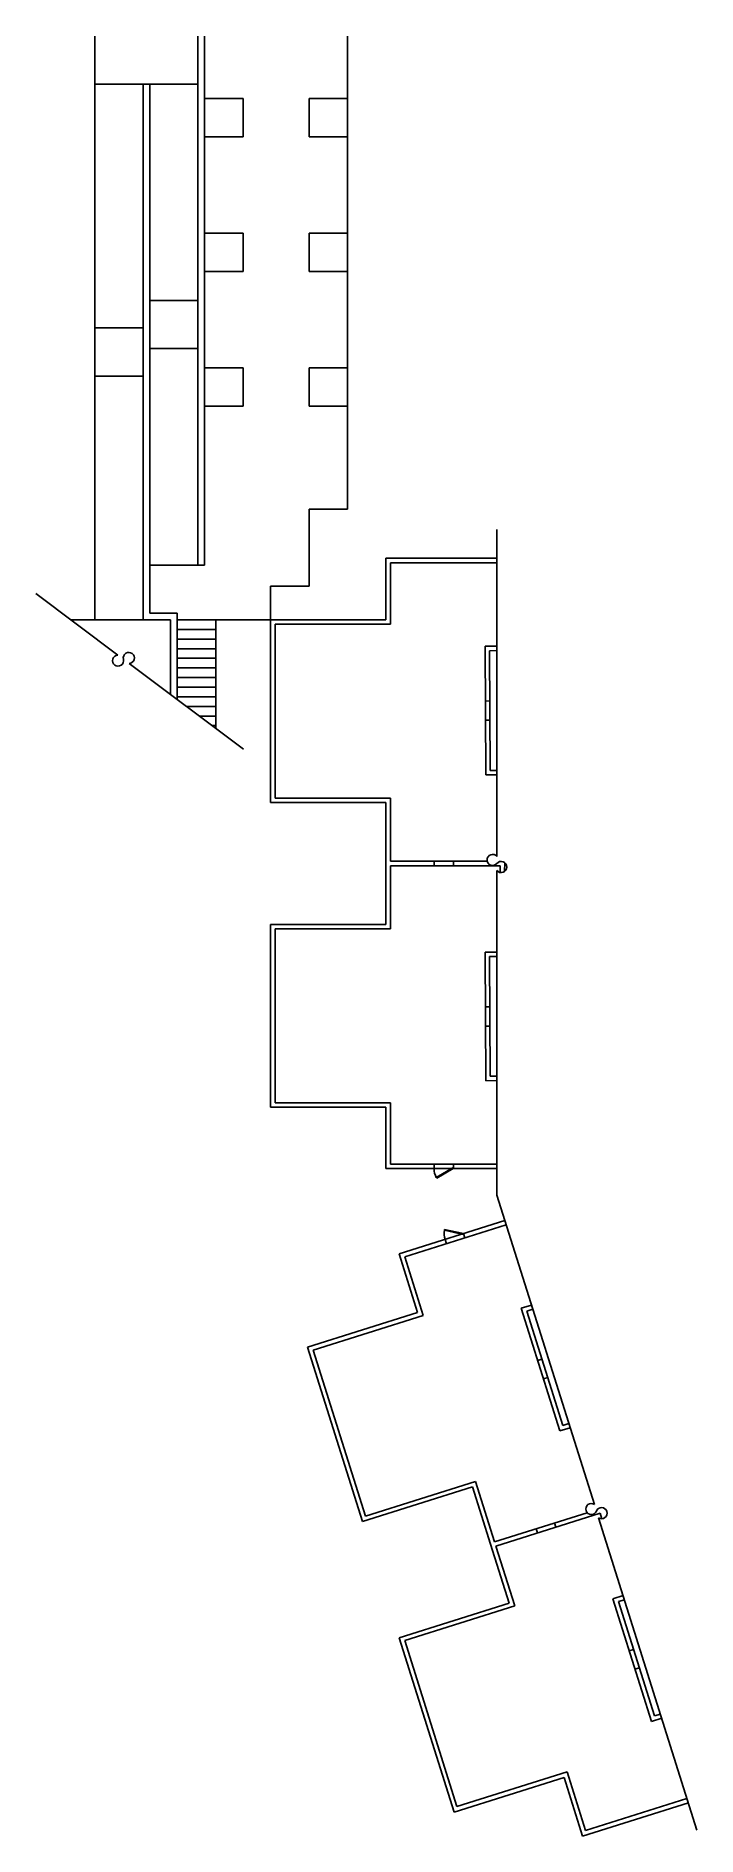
# Model space of a CAD drawing. Header units: inches. Extents: x -323 to 755, y -1552 to 2003.
# Drawn here: x -293 to 532, y -909 to 1337 of the extents above; entities that cross this region are included whole.
import ezdxf

# ---------------------------------------------------------------- set-up
doc = ezdxf.new("R2010")
doc.units = ezdxf.units.IN
doc.header["$LTSCALE"] = 10
doc.header["$MEASUREMENT"] = 0
for name, color, linetype in [('A-DOOR', 2, 'CONTINUOUS'), ('A-SITE', 3, 'CONTINUOUS'), ('A-WALL', 5, 'CONTINUOUS')]:
    doc.layers.add(name, color=color, linetype=linetype)

msp = doc.modelspace()

# ---------------------------------------------------------------- linework, layer by layer
at = {"layer": 'A-DOOR', "extrusion": (0.000261201, 8.94163e-07, -1)}
for p, q in [((206.8, -88), (227.5, -75.9)), ((207.3, -88.8), (206.8, -88)), ((228, -76.7), (207.3, -88.8)), ((227.5, -75.9), (228, -76.7))]:
    msp.add_line(p, q, dxfattribs=at)
at = {"layer": 'A-DOOR', "extrusion": (0.000249116, 7.85381e-05, -1)}
for p, q in [((217.2, -152.7), (217, -153.7)), ((217, -153.7), (240.4, -158.9)), ((240.6, -157.9), (217.2, -152.7)), ((240.4, -158.9), (240.6, -157.9))]:
    msp.add_line(p, q, dxfattribs=at)
at = {"layer": 'A-DOOR', "extrusion": (0.000261201, 8.94163e-07, -1)}
msp.add_arc((-228.4, -76.7, 0.1), 24.4, 332.5157, 359.6802, dxfattribs=at)
at = {"layer": 'A-DOOR', "extrusion": (0.000249116, 7.85381e-05, -1)}
msp.add_arc((-241, -157.9, 0), 24.4, 342.6253, 9.7898, dxfattribs=at)
at = {"layer": 'A-SITE'}
for p, q in [((-219.2, 608), (-219.2, 1336.5)), ((-90.8, 676.4), (-90.8, 1336.5)), ((-82.4, 676.4), (-82.4, 1336.5)), ((96, 1336.5), (96, 746)), ((-159.2, 1276.5), (-219.2, 1276.5)), ((-150.8, 1276.5), (-159.2, 1276.5)), ((-159.2, 608), (-159.2, 1276.5)), ((-150.8, 1276.5), (-90.8, 1276.5)), ((-150.8, 616.4), (-150.8, 1276.5)), ((-82.4, 1258.5), (-34.4, 1258.5)), ((-34.4, 1258.5), (-34.4, 1210.5)), ((48, 1258.5), (48, 1210.5)), ((48, 1258.5), (96, 1258.5)), ((-82.4, 1210.5), (-34.4, 1210.5)), ((48, 1210.5), (96, 1210.5)), ((-82.4, 1090.5), (-34.4, 1090.5)), ((-34.4, 1090.5), (-34.4, 1042.5)), ((48, 1090.5), (48, 1042.5)), ((48, 1090.5), (96, 1090.5)), ((-82.4, 1042.5), (-34.4, 1042.5)), ((48, 1042.5), (96, 1042.5)), ((-90.8, 1006.4), (-150.8, 1006.4)), ((-159.2, 972.2), (-219.2, 972.2)), ((-90.8, 946.4), (-150.8, 946.4)), ((-82.4, 922.5), (-34.4, 922.5)), ((-34.4, 922.5), (-34.4, 874.5)), ((48, 922.5), (48, 874.5)), ((48, 922.5), (96, 922.5)), ((-159.2, 912.2), (-219.2, 912.2)), ((-82.4, 874.5), (-34.4, 874.5)), ((48, 874.5), (96, 874.5)), ((48, 746), (96, 746)), ((48, 650), (48, 746)), ((-90.8, 676.4), (-150.8, 676.4)), ((-82.4, 676.4), (-90.8, 676.4)), ((0, 650), (48, 650)), ((0, 608), (0, 650)), ((-219.2, 608), (-249.2, 608)), ((-159.2, 608), (-219.2, 608)), ((-159.2, 608), (-124.8, 608)), ((-150.8, 616.4), (-116.4, 616.4)), ((-124.8, 608), (-124.8, 514.7)), ((-116.4, 616.4), (-116.4, 508.4)), ((-68.4, 608), (-116.4, 608)), ((-68.4, 608), (-68.4, 472.3)), ((0, 608), (-68.4, 608)), ((-68.4, 596), (-116.4, 596)), ((-68.4, 584), (-116.4, 584)), ((-68.4, 572), (-116.4, 572)), ((-68.4, 560), (-116.4, 560)), ((-68.4, 548), (-116.4, 548)), ((-68.4, 536), (-116.4, 536)), ((-68.4, 524), (-116.4, 524)), ((-68.4, 512), (-116.4, 512)), ((-68.4, 500), (-105.3, 500)), ((-68.4, 488), (-89.3, 488)), ((-68.4, 476), (-73.3, 476))]:
    msp.add_line(p, q, dxfattribs=at)
at = {"layer": 'A-WALL'}
for p, q in [((282.3, 720.8), (282.3, 312.8)), ((144, 684.8), (144, 608)), ((282.3, 684.8), (144, 684.8)), ((282.3, 679.2), (149.5, 679.2)), ((149.5, 679.2), (149.5, 602.5)), ((-292.8, 640.7), (-190.6, 564.1)), ((0, 608), (0, 380)), ((144, 608), (0, 608)), ((5.5, 602.5), (5.5, 385.5)), ((149.5, 602.5), (5.5, 602.5)), ((267.7, 575), (282.3, 575.1)), ((267.7, 575), (268.5, 414.5)), ((273.2, 569.5), (282.3, 569.6)), ((273.2, 569.5), (274, 420)), ((-176.6, 553.5), (-34, 446.5)), ((273.6, 506.8), (268.1, 506.7)), ((273.7, 482.8), (268.2, 482.7)), ((282.3, 414.6), (268.5, 414.5)), ((282.3, 420.1), (274, 420)), ((5.5, 385.5), (149.5, 385.5)), ((149.5, 385.5), (149.5, 306.8)), ((0, 380), (144, 380)), ((144, 380), (144, 304)), ((144, 304), (144, 228)), ((270.3, 306.8), (149.5, 306.8)), ((286.5, 301.2), (149.5, 301.2)), ((149.5, 301.2), (149.5, 222.5)), ((204.1, 301.2), (204.1, 306.8)), ((228.1, 301.2), (228.1, 306.8)), ((282.3, 295.2), (282.3, -110)), ((286.5, 292.8), (286.5, 301.2)), ((292, 294.2), (292.1, 304)), ((292.1, 304), (293, 304)), ((0, 228), (0, 0)), ((144, 228), (0, 228)), ((5.5, 222.5), (5.5, 5.5)), ((149.5, 222.5), (5.5, 222.5)), ((267.7, 193.4), (282.3, 193.5)), ((267.7, 193.4), (268.5, 32.9)), ((273.2, 188), (282.3, 188)), ((273.2, 188), (274, 38.5)), ((268.1, 125.2), (273.6, 125.2)), ((268.2, 101.2), (273.7, 101.2)), ((282.3, 33), (268.5, 32.9)), ((282.3, 38.5), (274, 38.5)), ((0, 0), (144, 0)), ((0, 0), (1, 0)), ((0, 0), (1, 0)), ((5.5, 5.5), (149.5, 5.5)), ((144, 0), (144, -76.8)), ((149.5, 5.5), (149.5, -71.3)), ((144, -76.8), (282.3, -76.8)), ((149.5, -71.3), (282.3, -71.3)), ((204.1, -76.8), (204.1, -71.3)), ((228.1, -76.8), (228.1, -71.3)), ((282.3, -110), (404, -495.8)), ((292.3, -141.6), (160.4, -183.2)), ((294, -146.9), (167.3, -186.8)), ((217.7, -165.1), (219.4, -170.4)), ((240.6, -157.9), (242.3, -163.2)), ((160.4, -183.2), (183.5, -256.4)), ((167.3, -186.8), (190.4, -260)), ((312.8, -251), (325.5, -247)), ((183.5, -256.4), (46.1, -299.7)), ((190.4, -260), (53, -303.3)), ((312.8, -251), (361.1, -404.1)), ((319.7, -254.6), (327.2, -252.3)), ((319.7, -254.6), (364.7, -397.2)), ((46.1, -299.7), (114.7, -517.2)), ((53, -303.3), (118.3, -510.3)), ((333.3, -316.1), (338.6, -314.5)), ((340.6, -339), (345.8, -337.4)), ((373.8, -400.1), (361.1, -404.1)), ((372.1, -394.9), (364.7, -397.2)), ((118.3, -510.3), (255.6, -467)), ((255.6, -467), (279.4, -542.6)), ((114.7, -517.2), (252, -473.9)), ((252, -473.9), (274.6, -545.4)), ((279.4, -542.6), (395, -506.1)), ((281.1, -547.8), (411.3, -506.8)), ((409.2, -512.5), (532.1, -902.2)), ((413.4, -513.6), (411.3, -506.8)), ((331.6, -526.1), (333.2, -531.4)), ((354.4, -518.9), (356.1, -524.2)), ((274.6, -545.4), (297.7, -618.9)), ((281.1, -547.8), (304.6, -622.4)), ((297.7, -618.9), (160.4, -662.2)), ((304.6, -622.4), (167.3, -665.7)), ((427.1, -613.5), (439.8, -609.4)), ((427.1, -613.5), (475.4, -766.5)), ((434, -617), (441.5, -614.7)), ((434, -617), (478.9, -759.6)), ((160.4, -662.2), (229, -879.6)), ((167.3, -665.7), (232.5, -872.7)), ((447.6, -678.5), (452.9, -676.9)), ((454.8, -701.4), (460.1, -699.8)), ((488.1, -762.5), (475.4, -766.5)), ((486.4, -757.3), (478.9, -759.6)), ((232.5, -872.7), (369.9, -829.4)), ((369.9, -829.4), (393, -902.6)), ((229, -879.6), (366.3, -836.3)), ((366.3, -836.3), (389.4, -909.5)), ((389.4, -909.5), (521.3, -867.9)), ((393, -902.6), (519.6, -862.7))]:
    msp.add_line(p, q, dxfattribs=at)
for centre, start, end in [((-190.3, 557.1), 92.3924, 13.845), ((-176.9, 560.5), 272.3924, 193.845), ((277, 308.4), 39.2737, 320.7263), ((287.7, 299.6), 219.2737, 140.7263), ((400.2, -501.5), 56.7724, 338.225), ((413, -506.7), 236.7724, 158.225)]:
    msp.add_arc(centre, 6.92, start, end, dxfattribs=at)

doc.saveas('drawing.dxf')
